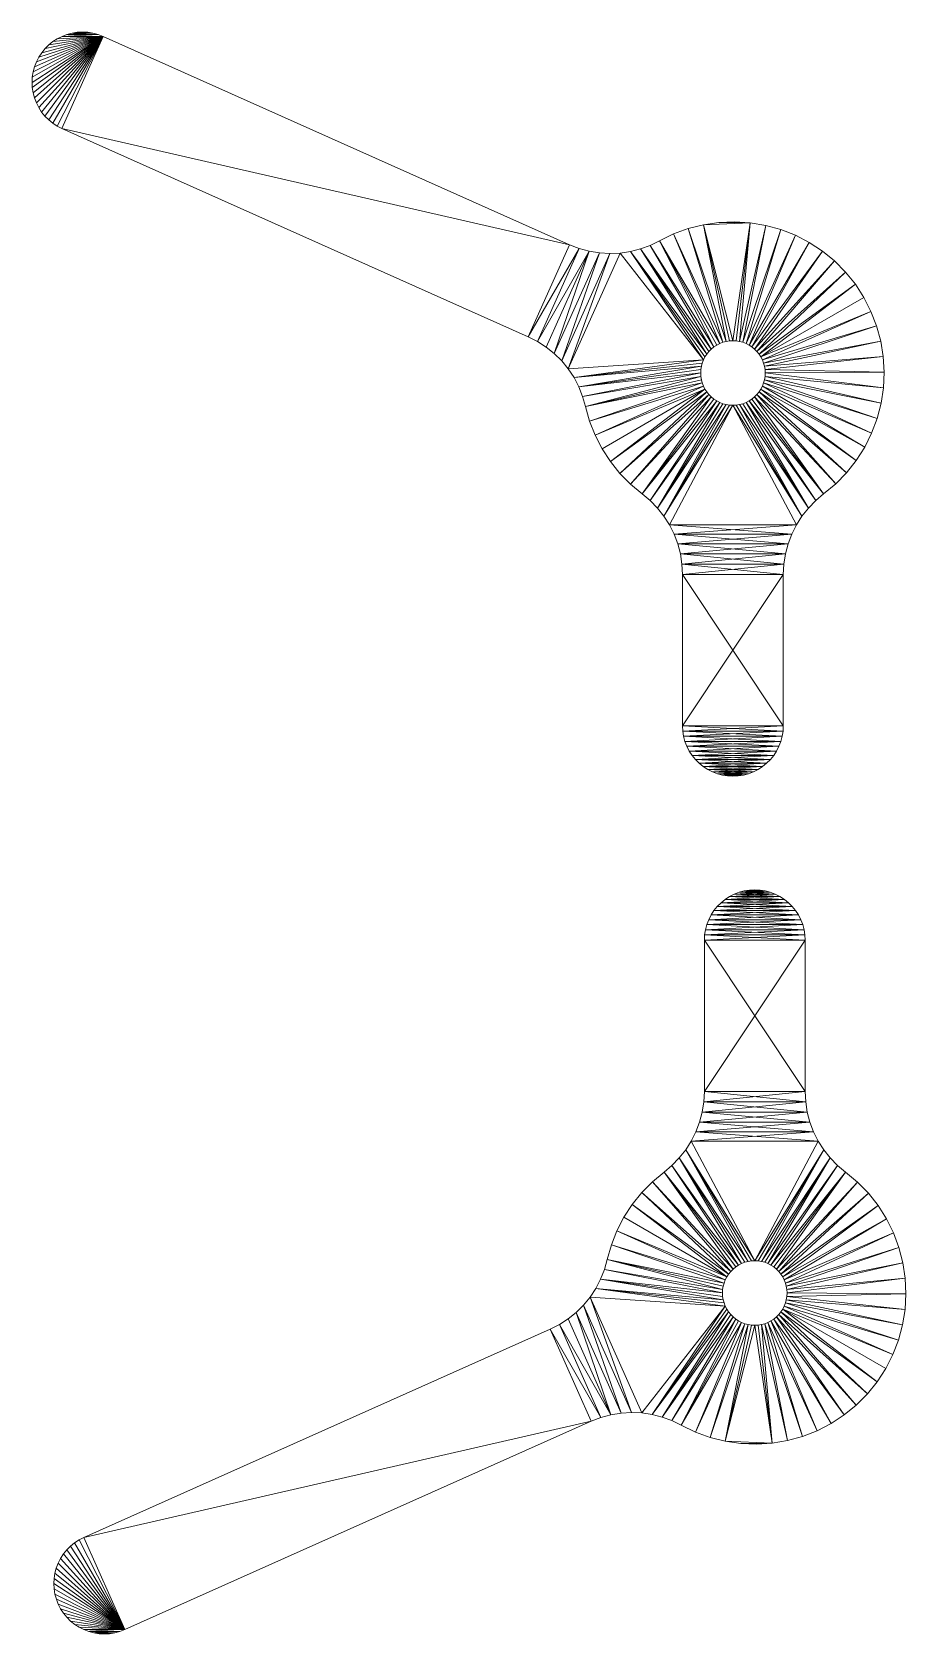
# Model space of a CAD drawing. Header units: inches. Extents: x 139.1 to 182.4, y -16.5 to 63.
import ezdxf

# ---------------------------------------------------------------- set-up
doc = ezdxf.new("R2010")
doc.units = ezdxf.units.IN
doc.header["$MEASUREMENT"] = 0
doc.layers.get('0').update_dxf_attribs({"lineweight": 0})

msp = doc.modelspace()

# ---------------------------------------------------------------- meshes
at = {"color": 7, "linetype": 'Continuous'}
mesh = msp.add_polyface(dxfattribs=at)
corners = [(139.074, 60.482, -6.25), (139.088, 60.743, -6.25), (142.594, 62.761, -6.25), (139.129, 61.001, -6.25), (139.197, 61.254, -6.25), (139.291, 61.498, -6.25), (139.41, 61.731, -6.25), (139.553, 61.951, -6.25), (139.718, 62.154, -6.25), (139.903, 62.338, -6.25), (140.107, 62.503, -6.25), (140.327, 62.645, -6.25), (140.56, 62.764, -6.25), (142.349, 62.855, -6.25), (140.804, 62.857, -6.25), (142.097, 62.923, -6.25), (141.057, 62.925, -6.25), (141.316, 62.965, 6.25), (141.316, 62.965, -6.25), (141.057, 62.925, 6.25), (140.804, 62.857, 6.25), (140.56, 62.764, 6.25), (140.327, 62.645, 6.25), (140.107, 62.503, 6.25), (139.903, 62.338, 6.25), (139.718, 62.154, 6.25), (139.553, 61.951, 6.25), (139.41, 61.731, 6.25), (139.291, 61.498, 6.25), (139.197, 61.254, 6.25), (142.097, 62.923, 6.25), (142.349, 62.855, 6.25), (142.594, 62.761, 6.25), (139.129, 61.001, 6.25), (139.088, 60.743, 6.25), (139.074, 60.482, 6.25)]
mesh.append_faces([[corners[k] for k in face] for face in [(0, 1, 2), (2, 1, 3), (4, 2, 3), (4, 5, 2), (2, 5, 6), (7, 2, 6), (7, 8, 2), (2, 8, 9), (10, 2, 9), (10, 11, 2), (2, 11, 12), (13, 12, 14), (15, 14, 16), (17, 18, 16), (19, 16, 14), (20, 14, 12), (21, 12, 11), (22, 11, 10), (23, 10, 9), (24, 9, 8), (25, 8, 7), (26, 7, 6), (27, 6, 5), (28, 5, 4), (29, 4, 3), (29, 28, 4), (28, 27, 5), (27, 26, 6), (26, 25, 7), (25, 24, 8), (24, 23, 9), (23, 22, 10), (22, 21, 11), (21, 20, 12), (20, 19, 14), (19, 17, 16), (30, 19, 20), (31, 20, 21), (32, 21, 22), (23, 32, 22), (23, 24, 32), (32, 24, 25), (26, 32, 25), (26, 27, 32), (32, 27, 28), (29, 32, 28), (29, 33, 32), (32, 33, 34), (35, 32, 34)]], dxfattribs={"color": 7})
mesh = msp.add_polyface(dxfattribs=at)
corners = [(166.703, 52.108, -6.25), (164.979, 47.026, -6.25), (164.578, 47.349, -6.25), (164.146, 47.629, -6.25), (166.206, 52.243, -6.25), (163.687, 47.863, -6.25), (165.726, 52.428, -6.25), (140.554, 58.196, -6.25), (141.838, 62.965, -6.25), (141.057, 62.925, -6.25), (141.316, 62.965, -6.25), (141.577, 62.979, -6.25), (142.097, 62.923, -6.25), (142.349, 62.855, -6.25), (140.804, 62.857, -6.25), (142.594, 62.761, -6.25), (140.56, 62.764, -6.25), (167.212, 52.024, -6.25), (167.726, 51.994, -6.25), (165.345, 46.664, -6.25), (168.24, 52.016, -6.25), (165.671, 46.266, -6.25), (140.554, 58.196, 6.25), (163.687, 47.863, 6.25), (142.594, 62.761, 6.25), (142.349, 62.855, 6.25), (142.097, 62.923, 6.25), (141.838, 62.965, 6.25), (141.577, 62.979, 6.25), (141.316, 62.965, 6.25), (167.212, 52.024, 6.25), (166.703, 52.108, 6.25), (166.206, 52.243, 6.25), (165.726, 52.428, 6.25), (164.578, 47.349, 6.25), (164.146, 47.629, 6.25), (164.979, 47.026, 6.25), (167.726, 51.994, 6.25), (165.345, 46.664, 6.25), (141.057, 62.925, 6.25), (140.804, 62.857, 6.25), (140.56, 62.764, 6.25)]
mesh.append_faces([[corners[k] for k in face] for face in [(0, 1, 2), (3, 0, 2), (3, 4, 0), (3, 5, 4), (4, 5, 6), (6, 5, 7), (8, 9, 10), (11, 8, 10), (8, 12, 9), (12, 13, 14), (13, 15, 16), (15, 6, 7), (0, 17, 1), (17, 18, 19), (18, 20, 21), (7, 5, 22), (22, 5, 23), (15, 13, 24), (24, 13, 25), (25, 13, 12), (26, 12, 8), (27, 8, 11), (28, 11, 10), (29, 28, 10), (28, 27, 11), (27, 26, 8), (26, 25, 12), (30, 17, 0), (31, 0, 4), (32, 4, 6), (33, 32, 6), (32, 31, 4), (31, 30, 0), (6, 15, 33), (33, 15, 24), (34, 31, 35), (34, 36, 31), (31, 36, 30), (35, 32, 23), (35, 31, 32), (37, 30, 38), (32, 33, 23), (23, 33, 22), (22, 33, 24), (28, 29, 27), (27, 29, 39), (25, 26, 40), (26, 27, 39), (25, 41, 24)]], dxfattribs={"color": 7})
mesh = msp.add_polyface(dxfattribs=at)
corners = [(142.594, 62.761, -6.25), (140.554, 58.196, -6.25), (140.321, 58.315, -6.25), (140.102, 58.458, -6.25), (139.899, 58.623, -6.25), (139.714, 58.808, -6.25), (139.55, 59.012, -6.25), (139.407, 59.231, -6.25), (139.289, 59.465, -6.25), (139.195, 59.709, -6.25), (139.128, 59.962, -6.25), (139.087, 60.22, -6.25), (139.074, 60.482, -6.25), (139.129, 61.001, 6.25), (139.129, 61.001, -6.25), (139.088, 60.743, -6.25), (139.088, 60.743, 6.25), (139.074, 60.482, 6.25), (139.087, 60.22, 6.25), (139.128, 59.962, 6.25), (139.195, 59.709, 6.25), (139.289, 59.465, 6.25), (139.407, 59.231, 6.25), (139.55, 59.012, 6.25), (139.714, 58.808, 6.25), (139.899, 58.623, 6.25), (140.102, 58.458, 6.25), (140.321, 58.315, 6.25), (140.554, 58.196, 6.25), (139.197, 61.254, 6.25), (142.594, 62.761, 6.25)]
mesh.append_faces([[corners[k] for k in face] for face in [(0, 1, 2), (3, 0, 2), (3, 4, 0), (0, 4, 5), (6, 0, 5), (6, 7, 0), (0, 7, 8), (9, 0, 8), (9, 10, 0), (0, 10, 11), (12, 0, 11), (13, 14, 15), (16, 15, 12), (17, 12, 11), (18, 11, 10), (19, 10, 9), (20, 9, 8), (21, 8, 7), (22, 7, 6), (23, 6, 5), (24, 5, 4), (25, 4, 3), (26, 3, 2), (27, 2, 1), (28, 27, 1), (27, 26, 2), (26, 25, 3), (25, 24, 4), (24, 23, 5), (23, 22, 6), (22, 21, 7), (21, 20, 8), (20, 19, 9), (19, 18, 10), (18, 17, 11), (17, 16, 12), (16, 13, 15), (13, 29, 14), (27, 30, 26), (27, 28, 30), (17, 18, 30), (30, 18, 19), (20, 30, 19), (20, 21, 30), (30, 21, 22), (23, 30, 22), (23, 24, 30), (30, 24, 25), (26, 30, 25)]], dxfattribs={"color": 7})
mesh = msp.add_polyface(dxfattribs=at)
corners = [(171.621, 53.232, -6.25), (173.504, 47.632, -6.25), (173.343, 47.589, -6.25), (170.892, 52.965, -6.25), (173.186, 47.529, -6.25), (170.194, 52.623, -6.25), (173.037, 47.453, -6.25), (172.897, 47.362, -6.25), (169.732, 52.396, -6.25), (172.766, 47.256, -6.25), (169.248, 52.218, -6.25), (172.648, 47.138, -6.25), (172.543, 47.008, -6.25), (168.749, 52.091, -6.25), (168.24, 52.016, -6.25), (172.375, 46.718, -6.25), (172.374, 53.423, -6.25), (173.143, 53.535, 6.25), (173.143, 53.535, -6.25), (172.374, 53.423, 6.25), (171.621, 53.232, 6.25), (170.892, 52.965, 6.25), (170.194, 52.623, 6.25), (169.732, 52.396, 6.25), (169.248, 52.218, 6.25), (168.749, 52.091, 6.25), (168.24, 52.016, 6.25), (167.726, 51.994, -6.25), (167.726, 51.994, 6.25), (167.212, 52.024, -6.25), (167.212, 52.024, 6.25), (172.375, 46.718, 6.25), (172.543, 47.008, 6.25), (172.648, 47.138, 6.25), (172.766, 47.256, 6.25), (172.897, 47.362, 6.25), (173.037, 47.453, 6.25), (173.186, 47.529, 6.25), (173.343, 47.589, 6.25), (173.504, 47.632, 6.25), (165.671, 46.266, 6.25)]
mesh.append_faces([[corners[k] for k in face] for face in [(0, 1, 2), (3, 2, 4), (5, 4, 6), (7, 5, 6), (7, 8, 5), (7, 9, 8), (8, 9, 10), (10, 9, 11), (12, 10, 11), (12, 13, 10), (14, 13, 15), (5, 3, 4), (3, 0, 2), (0, 16, 1), (17, 18, 16), (19, 16, 0), (20, 0, 3), (21, 3, 5), (22, 21, 5), (21, 20, 3), (20, 19, 0), (19, 17, 16), (5, 8, 22), (22, 8, 23), (23, 8, 10), (24, 10, 13), (25, 13, 14), (26, 14, 27), (28, 27, 29), (30, 28, 29), (28, 26, 27), (26, 25, 14), (25, 24, 13), (24, 23, 10), (31, 25, 26), (24, 32, 33), (34, 24, 33), (34, 23, 24), (34, 35, 23), (23, 35, 22), (22, 35, 36), (37, 22, 36), (37, 21, 22), (37, 38, 21), (21, 38, 20), (20, 38, 39), (26, 28, 40), (19, 20, 39), (24, 25, 32)]], dxfattribs={"color": 7})
mesh = msp.add_polyface(dxfattribs=at)
corners = [(174.488, 47.529, -6.25), (174.488, 47.529, 6.25), (174.331, 47.589, 6.25), (174.331, 47.589, -6.25), (174.17, 47.632, 6.25), (174.17, 47.632, -6.25), (174.004, 47.658, 6.25), (174.004, 47.658, -6.25), (173.837, 47.667, 6.25), (173.837, 47.667, -6.25), (173.67, 47.658, 6.25), (173.67, 47.658, -6.25), (173.504, 47.632, 6.25), (173.504, 47.632, -6.25), (173.343, 47.589, 6.25), (173.343, 47.589, -6.25), (173.186, 47.529, 6.25), (173.186, 47.529, -6.25), (177.623, 52.542, -6.25), (174.777, 47.362, -6.25), (174.637, 47.453, -6.25), (176.933, 52.898, -6.25), (176.209, 53.182, -6.25), (175.461, 53.389, -6.25), (174.694, 53.518, -6.25), (172.374, 53.423, -6.25), (173.143, 53.535, -6.25), (173.919, 53.567, -6.25), (175.461, 53.389, 6.25), (174.694, 53.518, 6.25), (173.919, 53.567, 6.25), (173.143, 53.535, 6.25), (176.209, 53.182, 6.25), (172.374, 53.423, 6.25), (176.933, 52.898, 6.25), (174.637, 47.453, 6.25), (177.623, 52.542, 6.25), (174.777, 47.362, 6.25)]
mesh.append_faces([[corners[k] for k in face] for face in [(0, 1, 2), (3, 2, 4), (5, 4, 6), (7, 6, 8), (9, 8, 10), (11, 10, 12), (13, 12, 14), (15, 14, 16), (17, 15, 16), (15, 13, 14), (13, 11, 12), (11, 9, 10), (9, 7, 8), (7, 5, 6), (5, 3, 4), (3, 0, 2), (18, 19, 20), (21, 20, 0), (22, 0, 3), (23, 3, 5), (24, 5, 7), (9, 24, 7), (9, 25, 24), (9, 11, 25), (25, 11, 13), (25, 26, 24), (24, 26, 27), (24, 23, 5), (23, 22, 3), (28, 23, 24), (29, 24, 27), (30, 27, 26), (31, 30, 26), (30, 29, 27), (29, 28, 24), (28, 32, 23), (33, 12, 10), (8, 33, 10), (8, 29, 33), (8, 6, 29), (29, 6, 4), (28, 4, 2), (32, 2, 1), (34, 1, 35), (36, 35, 37), (32, 28, 2), (28, 29, 4), (30, 31, 29), (29, 31, 33)]], dxfattribs={"color": 7})
mesh = msp.add_polyface(dxfattribs=at)
corners = [(180.685, 49.125, -6.25), (175.299, 46.718, -6.25), (175.223, 46.867, -6.25), (180.332, 49.817, -6.25), (179.91, 50.468, -6.25), (175.131, 47.008, -6.25), (179.422, 51.073, -6.25), (175.026, 47.138, -6.25), (178.874, 51.624, -6.25), (174.908, 47.256, -6.25), (178.272, 52.115, -6.25), (174.777, 47.362, -6.25), (176.209, 53.182, -6.25), (176.933, 52.898, -6.25), (174.488, 47.529, -6.25), (177.623, 52.542, -6.25), (174.637, 47.453, -6.25), (180.965, 48.4, -6.25), (181.168, 47.65, 6.25), (181.168, 47.65, -6.25), (180.965, 48.4, 6.25), (180.685, 49.125, 6.25), (180.332, 49.817, 6.25), (179.91, 50.468, 6.25), (179.422, 51.073, 6.25), (178.874, 51.624, 6.25), (178.272, 52.115, 6.25), (177.623, 52.542, 6.25), (176.933, 52.898, 6.25), (176.209, 53.182, 6.25), (175.461, 53.389, -6.25), (174.777, 47.362, 6.25), (174.908, 47.256, 6.25), (175.026, 47.138, 6.25), (175.131, 47.008, 6.25), (175.223, 46.867, 6.25), (175.299, 46.718, 6.25), (174.637, 47.453, 6.25), (174.488, 47.529, 6.25)]
mesh.append_faces([[corners[k] for k in face] for face in [(0, 1, 2), (3, 2, 4), (3, 0, 2), (2, 5, 4), (4, 5, 6), (6, 5, 7), (8, 7, 9), (10, 9, 11), (12, 13, 14), (13, 15, 16), (15, 10, 11), (10, 8, 9), (8, 6, 7), (0, 17, 1), (18, 19, 17), (20, 17, 0), (21, 0, 3), (22, 3, 4), (23, 4, 6), (24, 6, 8), (25, 8, 10), (26, 10, 15), (27, 15, 13), (28, 13, 12), (29, 12, 30), (29, 28, 12), (28, 27, 13), (27, 26, 15), (26, 25, 10), (25, 24, 8), (24, 23, 6), (23, 22, 4), (22, 21, 3), (21, 20, 0), (20, 18, 17), (26, 31, 32), (25, 32, 33), (24, 33, 34), (23, 34, 35), (22, 35, 21), (22, 23, 35), (35, 36, 21), (21, 36, 20), (23, 24, 34), (24, 25, 33), (25, 26, 32), (26, 27, 31), (27, 28, 37), (28, 29, 38)]], dxfattribs={"color": 7})
mesh = msp.add_polyface(dxfattribs=at)
corners = [(172.272, 45.734, -6.25), (166.523, 44.405, -6.25), (172.246, 45.9, -6.25), (172.315, 45.573, -6.25), (166.727, 43.68, -6.25), (168.24, 52.016, -6.25), (172.375, 46.718, -6.25), (165.671, 46.266, -6.25), (167.726, 51.994, -6.25), (165.345, 46.664, -6.25), (167.212, 52.024, -6.25), (164.979, 47.026, -6.25), (165.955, 45.836, -6.25), (172.315, 46.562, -6.25), (172.272, 46.4, -6.25), (166.194, 45.38, -6.25), (172.246, 46.234, -6.25), (172.237, 46.067, -6.25), (166.384, 44.901, -6.25), (167.003, 42.978, -6.25), (172.375, 45.416, -6.25), (166.523, 44.405, 6.25), (163.687, 47.863, -6.25), (164.146, 47.629, -6.25), (163.687, 47.863, 6.25), (164.146, 47.629, 6.25), (164.578, 47.349, -6.25), (164.578, 47.349, 6.25), (164.979, 47.026, 6.25), (165.345, 46.664, 6.25), (165.671, 46.266, 6.25), (165.955, 45.836, 6.25), (166.194, 45.38, 6.25), (166.384, 44.901, 6.25), (172.246, 46.234, 6.25), (172.237, 46.067, 6.25), (172.272, 46.4, 6.25), (172.315, 46.562, 6.25), (172.375, 46.718, 6.25), (168.24, 52.016, 6.25), (167.003, 42.978, 6.25), (172.375, 45.416, 6.25), (166.727, 43.68, 6.25), (172.246, 45.9, 6.25), (172.272, 45.734, 6.25), (167.212, 52.024, 6.25), (167.726, 51.994, 6.25), (172.315, 45.573, 6.25)]
mesh.append_faces([[corners[k] for k in face] for face in [(0, 1, 2), (1, 3, 4), (5, 6, 7), (8, 7, 9), (10, 9, 11), (7, 6, 12), (12, 6, 13), (14, 12, 13), (14, 15, 12), (14, 16, 15), (15, 16, 17), (18, 17, 2), (1, 18, 2), (19, 4, 20), (18, 15, 17), (1, 4, 21), (22, 23, 24), (24, 23, 25), (25, 23, 26), (27, 26, 11), (28, 11, 9), (29, 9, 7), (30, 7, 12), (31, 12, 15), (32, 15, 18), (33, 18, 1), (21, 33, 1), (33, 32, 18), (32, 31, 15), (31, 30, 12), (30, 29, 7), (29, 28, 9), (28, 27, 11), (27, 25, 26), (34, 32, 35), (34, 36, 32), (32, 36, 31), (31, 36, 37), (38, 31, 37), (38, 30, 31), (38, 39, 30), (40, 41, 42), (43, 21, 44), (43, 33, 21), (43, 35, 33), (33, 35, 32), (45, 28, 29), (46, 29, 30), (21, 42, 47)]], dxfattribs={"color": 7})
mesh = msp.add_polyface(dxfattribs=at)
corners = [(172.246, 45.9, 6.25), (172.237, 46.067, -6.25), (172.237, 46.067, 6.25), (172.246, 45.9, -6.25), (172.272, 45.734, 6.25), (172.272, 45.734, -6.25), (172.315, 45.573, 6.25), (172.315, 45.573, -6.25), (172.375, 45.416, 6.25), (172.375, 45.416, -6.25), (172.451, 45.267, 6.25), (172.451, 45.267, -6.25), (172.543, 45.127, 6.25), (172.543, 45.127, -6.25), (172.648, 44.996, 6.25), (172.648, 44.996, -6.25), (172.766, 44.878, 6.25), (172.766, 44.878, -6.25), (172.897, 44.773, 6.25), (172.897, 44.773, -6.25), (173.037, 44.681, 6.25), (172.897, 47.362, -6.25), (172.897, 47.362, 6.25), (172.766, 47.256, 6.25), (172.766, 47.256, -6.25), (172.648, 47.138, 6.25), (172.648, 47.138, -6.25), (172.543, 47.008, 6.25), (172.543, 47.008, -6.25), (172.451, 46.867, 6.25), (172.451, 46.867, -6.25), (172.375, 46.718, 6.25), (172.375, 46.718, -6.25), (172.315, 46.562, 6.25), (172.315, 46.562, -6.25), (172.272, 46.4, 6.25), (172.272, 46.4, -6.25), (172.246, 46.234, 6.25), (172.246, 46.234, -6.25), (173.037, 47.453, -6.25), (166.523, 44.405, -6.25), (166.727, 43.68, -6.25), (167.003, 42.978, -6.25), (168.749, 52.091, -6.25), (168.749, 52.091, 6.25), (167.758, 41.675, 6.25), (167.003, 42.978, 6.25), (166.727, 43.68, 6.25), (166.523, 44.405, 6.25)]
mesh.append_faces([[corners[k] for k in face] for face in [(0, 1, 2), (0, 3, 1), (0, 4, 3), (3, 4, 5), (5, 4, 6), (7, 6, 8), (9, 8, 10), (11, 10, 12), (13, 12, 14), (15, 14, 16), (17, 16, 18), (19, 18, 20), (21, 22, 23), (24, 23, 25), (26, 25, 27), (28, 27, 29), (30, 29, 31), (32, 31, 33), (34, 33, 35), (36, 35, 37), (38, 37, 2), (1, 38, 2), (38, 36, 37), (36, 34, 35), (34, 32, 33), (32, 30, 31), (30, 28, 29), (28, 26, 27), (26, 24, 25), (24, 21, 23), (21, 39, 22), (19, 17, 18), (17, 15, 16), (15, 13, 14), (13, 11, 12), (11, 9, 10), (9, 7, 8), (7, 5, 6), (5, 7, 40), (41, 7, 9), (42, 9, 11), (28, 30, 43), (43, 30, 32), (31, 29, 44), (44, 29, 27), (45, 12, 10), (10, 8, 46), (47, 8, 6), (48, 6, 4)]], dxfattribs={"color": 7})
mesh = msp.add_polyface(dxfattribs=at)
corners = [(175.359, 45.573, -6.25), (175.359, 45.573, 6.25), (175.402, 45.734, 6.25), (175.402, 45.734, -6.25), (175.428, 45.9, 6.25), (175.428, 45.9, -6.25), (175.437, 46.067, 6.25), (175.437, 46.067, -6.25), (175.428, 46.234, 6.25), (175.428, 46.234, -6.25), (175.402, 46.4, 6.25), (175.402, 46.4, -6.25), (175.359, 46.562, 6.25), (175.359, 46.562, -6.25), (175.299, 45.416, -6.25), (180.718, 43.083, -6.25), (180.99, 43.811, -6.25), (181.185, 44.563, -6.25), (181.301, 45.331, -6.25), (181.337, 46.107, -6.25), (181.292, 46.883, -6.25), (181.168, 47.65, -6.25), (180.965, 48.4, -6.25), (175.299, 46.718, -6.25), (181.185, 44.563, 6.25), (181.301, 45.331, 6.25), (181.337, 46.107, 6.25), (181.292, 46.883, 6.25), (181.168, 47.65, 6.25), (180.965, 48.4, 6.25), (175.299, 46.718, 6.25), (180.99, 43.811, 6.25), (180.718, 43.083, 6.25), (175.299, 45.416, 6.25)]
mesh.append_faces([[corners[k] for k in face] for face in [(0, 1, 2), (3, 2, 4), (5, 4, 6), (7, 6, 8), (9, 8, 10), (11, 10, 12), (13, 11, 12), (11, 9, 10), (9, 7, 8), (7, 5, 6), (5, 3, 4), (3, 0, 2), (0, 14, 1), (15, 14, 0), (16, 0, 3), (17, 3, 5), (18, 5, 7), (19, 7, 9), (20, 9, 11), (21, 11, 13), (22, 13, 23), (22, 21, 13), (21, 20, 11), (20, 19, 9), (19, 18, 7), (18, 17, 5), (17, 16, 3), (24, 17, 18), (25, 18, 19), (26, 19, 20), (27, 20, 21), (28, 27, 21), (27, 26, 20), (26, 25, 19), (25, 24, 18), (29, 30, 12), (28, 12, 10), (27, 10, 8), (26, 8, 6), (25, 6, 4), (24, 4, 2), (31, 2, 1), (32, 1, 33), (31, 24, 2), (24, 25, 4), (25, 26, 6), (26, 27, 8), (27, 28, 10), (28, 29, 12)]], dxfattribs={"color": 7})
mesh = msp.add_polyface(dxfattribs=at)
corners = [(173.037, 44.681, -6.25), (173.037, 44.681, 6.25), (173.186, 44.605, 6.25), (173.186, 44.605, -6.25), (173.343, 44.545, 6.25), (173.343, 44.545, -6.25), (173.504, 44.502, 6.25), (173.504, 44.502, -6.25), (173.67, 44.476, 6.25), (174.004, 44.476, -6.25), (174.004, 44.476, 6.25), (174.17, 44.502, 6.25), (174.17, 44.502, -6.25), (174.331, 44.545, 6.25), (174.331, 44.545, -6.25), (174.488, 44.605, 6.25), (174.488, 44.605, -6.25), (174.637, 44.681, 6.25), (174.637, 44.681, -6.25), (174.777, 44.773, 6.25), (174.777, 44.773, -6.25), (174.908, 44.878, 6.25), (174.908, 44.878, -6.25), (175.026, 44.996, 6.25), (175.026, 44.996, -6.25), (175.131, 45.127, 6.25), (175.131, 45.127, -6.25), (175.223, 45.267, 6.25), (175.223, 45.267, -6.25), (175.299, 45.416, 6.25), (175.299, 45.416, -6.25), (175.359, 45.573, 6.25), (175.359, 46.562, -6.25), (175.359, 46.562, 6.25), (175.299, 46.718, 6.25), (175.299, 46.718, -6.25), (175.223, 46.867, 6.25), (175.223, 46.867, -6.25), (175.131, 47.008, 6.25), (175.131, 47.008, -6.25), (175.026, 47.138, 6.25), (175.026, 47.138, -6.25), (174.908, 47.256, 6.25), (174.908, 47.256, -6.25), (174.777, 47.362, 6.25), (174.777, 47.362, -6.25), (174.637, 47.453, 6.25), (174.637, 47.453, -6.25), (174.488, 47.529, 6.25), (173.186, 47.529, -6.25), (173.186, 47.529, 6.25), (173.037, 47.453, 6.25), (173.037, 47.453, -6.25), (172.897, 47.362, 6.25), (174.488, 47.529, -6.25), (173.67, 44.476, -6.25), (172.897, 44.773, -6.25)]
mesh.append_faces([[corners[k] for k in face] for face in [(0, 1, 2), (3, 2, 4), (5, 4, 6), (7, 6, 8), (9, 10, 11), (12, 11, 13), (14, 13, 15), (16, 15, 17), (18, 17, 19), (20, 19, 21), (22, 21, 23), (24, 23, 25), (26, 25, 27), (28, 27, 29), (30, 29, 31), (32, 33, 34), (35, 34, 36), (37, 36, 38), (39, 38, 40), (41, 40, 42), (43, 42, 44), (45, 44, 46), (47, 46, 48), (49, 50, 51), (52, 51, 53), (52, 49, 51), (54, 47, 48), (47, 45, 46), (45, 43, 44), (43, 41, 42), (41, 39, 40), (39, 37, 38), (37, 35, 36), (35, 32, 34), (30, 28, 29), (28, 26, 27), (26, 24, 25), (24, 22, 23), (22, 20, 21), (20, 18, 19), (18, 16, 17), (16, 14, 15), (14, 12, 13), (12, 9, 11), (55, 7, 8), (7, 5, 6), (5, 3, 4), (3, 0, 2), (0, 56, 1)]], dxfattribs={"color": 7})
mesh = msp.add_polyface(dxfattribs=at)
corners = [(173.67, 44.476, -6.25), (173.67, 44.476, 6.25), (173.837, 44.467, 6.25), (173.837, 44.467, -6.25), (174.004, 44.476, 6.25), (174.004, 44.476, -6.25), (177.262, 38.965, -6.25), (174.17, 44.502, -6.25), (174.331, 44.545, -6.25), (177.582, 39.369, -6.25), (174.488, 44.605, -6.25), (177.941, 39.737, -6.25), (174.637, 44.681, -6.25), (178.337, 40.067, -6.25), (174.777, 44.773, -6.25), (174.908, 44.878, -6.25), (178.934, 40.565, -6.25), (175.026, 44.996, -6.25), (179.475, 41.122, -6.25), (175.131, 45.127, -6.25), (179.957, 41.731, -6.25), (175.223, 45.267, -6.25), (180.372, 42.388, -6.25), (175.299, 45.416, -6.25), (180.99, 43.811, -6.25), (180.718, 43.083, -6.25), (175.359, 45.573, -6.25), (179.957, 41.731, 6.25), (180.372, 42.388, 6.25), (180.718, 43.083, 6.25), (180.99, 43.811, 6.25), (181.185, 44.563, -6.25), (181.185, 44.563, 6.25), (179.475, 41.122, 6.25), (175.299, 45.416, 6.25), (175.223, 45.267, 6.25), (175.131, 45.127, 6.25), (175.026, 44.996, 6.25), (178.934, 40.565, 6.25), (174.908, 44.878, 6.25), (178.337, 40.067, 6.25), (174.777, 44.773, 6.25), (174.637, 44.681, 6.25), (177.941, 39.737, 6.25), (174.488, 44.605, 6.25), (177.582, 39.369, 6.25), (174.331, 44.545, 6.25), (174.17, 44.502, 6.25), (177.262, 38.965, 6.25), (175.359, 45.573, 6.25)]
mesh.append_faces([[corners[k] for k in face] for face in [(0, 1, 2), (3, 2, 4), (5, 3, 4), (3, 0, 2), (6, 3, 5), (7, 6, 5), (7, 8, 9), (9, 8, 10), (11, 10, 12), (13, 12, 14), (15, 13, 14), (15, 16, 13), (15, 17, 16), (16, 17, 18), (18, 17, 19), (20, 19, 21), (22, 21, 23), (24, 25, 26), (25, 22, 23), (22, 20, 21), (20, 18, 19), (13, 11, 12), (27, 20, 22), (28, 22, 25), (29, 25, 24), (30, 24, 31), (32, 30, 31), (30, 29, 24), (29, 28, 25), (28, 27, 22), (27, 33, 20), (28, 34, 35), (27, 35, 36), (33, 36, 37), (38, 37, 39), (40, 39, 41), (42, 40, 41), (42, 43, 40), (42, 44, 43), (45, 44, 46), (47, 45, 46), (47, 4, 48), (48, 4, 2), (40, 38, 39), (38, 33, 37), (33, 27, 36), (27, 28, 35), (28, 29, 34), (29, 30, 49)]], dxfattribs={"color": 7})
mesh = msp.add_polyface(dxfattribs=at)
corners = [(167.347, 42.308, -6.25), (172.451, 45.267, -6.25), (167.758, 41.675, -6.25), (167.003, 42.978, -6.25), (172.543, 45.127, -6.25), (168.229, 41.087, -6.25), (172.648, 44.996, -6.25), (168.757, 40.549, -6.25), (172.766, 44.878, -6.25), (169.337, 40.067, -6.25), (172.897, 44.773, -6.25), (173.037, 44.681, -6.25), (169.732, 39.737, -6.25), (173.186, 44.605, -6.25), (170.092, 39.369, -6.25), (173.343, 44.545, -6.25), (173.504, 44.502, -6.25), (170.412, 38.965, -6.25), (173.67, 44.476, -6.25), (173.837, 44.467, -6.25), (170.688, 38.53, -6.25), (166.523, 44.405, 6.25), (166.727, 43.68, -6.25), (166.727, 43.68, 6.25), (167.003, 42.978, 6.25), (167.347, 42.308, 6.25), (167.758, 41.675, 6.25), (168.229, 41.087, 6.25), (168.757, 40.549, 6.25), (170.688, 38.53, 6.25), (173.837, 44.467, 6.25), (170.412, 38.965, 6.25), (173.67, 44.476, 6.25), (173.504, 44.502, 6.25), (170.092, 39.369, 6.25), (173.343, 44.545, 6.25), (173.186, 44.605, 6.25), (169.732, 39.737, 6.25), (173.037, 44.681, 6.25), (169.337, 40.067, 6.25), (172.897, 44.773, 6.25), (172.766, 44.878, 6.25), (172.648, 44.996, 6.25), (172.543, 45.127, 6.25), (172.451, 45.267, 6.25)]
mesh.append_faces([[corners[k] for k in face] for face in [(0, 1, 2), (0, 3, 1), (1, 4, 2), (2, 4, 5), (5, 4, 6), (7, 6, 8), (9, 8, 10), (11, 9, 10), (11, 12, 9), (11, 13, 12), (12, 13, 14), (14, 13, 15), (16, 14, 15), (16, 17, 14), (16, 18, 17), (17, 18, 19), (20, 17, 19), (9, 7, 8), (7, 5, 6), (21, 22, 23), (23, 22, 3), (24, 3, 0), (25, 0, 2), (26, 2, 5), (27, 5, 7), (28, 7, 9), (28, 27, 7), (27, 26, 5), (26, 25, 2), (25, 24, 0), (24, 23, 3), (29, 30, 31), (31, 30, 32), (33, 31, 32), (33, 34, 31), (33, 35, 34), (34, 35, 36), (37, 36, 38), (39, 38, 40), (41, 39, 40), (41, 28, 39), (41, 42, 28), (28, 42, 27), (27, 42, 43), (25, 44, 24), (25, 26, 44), (26, 27, 43), (39, 37, 38), (37, 34, 36)]], dxfattribs={"color": 7})
mesh = msp.add_polyface(dxfattribs=at)
corners = [(170.688, 38.53, -6.25), (173.837, 44.467, -6.25), (176.986, 38.53, -6.25), (170.918, 38.07, -6.25), (176.756, 38.07, -6.25), (171.1, 37.588, -6.25), (176.574, 37.588, -6.25), (171.231, 37.09, -6.25), (176.443, 37.09, -6.25), (171.31, 36.581, -6.25), (176.363, 36.581, -6.25), (171.337, 36.067, -6.25), (176.337, 36.067, -6.25), (177.262, 38.965, -6.25), (174.17, 44.502, -6.25), (177.582, 39.369, -6.25), (177.941, 39.737, -6.25), (174.488, 44.605, -6.25), (171.337, 28.567, -6.25), (176.337, 28.567, 6.25), (176.337, 36.067, 6.25), (176.363, 36.581, 6.25), (176.443, 37.09, 6.25), (176.574, 37.588, 6.25), (176.756, 38.07, 6.25), (176.986, 38.53, 6.25), (177.262, 38.965, 6.25), (177.582, 39.369, 6.25), (177.941, 39.737, 6.25), (178.337, 40.067, -6.25), (178.337, 40.067, 6.25), (178.934, 40.565, -6.25), (178.934, 40.565, 6.25), (179.475, 41.122, -6.25), (179.475, 41.122, 6.25), (179.957, 41.731, -6.25), (174.488, 44.605, 6.25), (174.17, 44.502, 6.25), (173.837, 44.467, 6.25), (170.688, 38.53, 6.25), (171.231, 37.09, 6.25), (171.31, 36.581, 6.25), (171.337, 36.067, 6.25), (171.1, 37.588, 6.25), (170.918, 38.07, 6.25)]
mesh.append_faces([[corners[k] for k in face] for face in [(0, 1, 2), (3, 2, 4), (5, 4, 6), (7, 6, 8), (9, 8, 10), (11, 10, 12), (2, 1, 13), (14, 15, 13), (16, 15, 17), (18, 11, 12), (11, 9, 10), (9, 7, 8), (7, 5, 6), (19, 12, 20), (12, 10, 20), (20, 10, 21), (21, 10, 8), (22, 8, 6), (23, 6, 4), (24, 4, 2), (25, 2, 13), (26, 13, 15), (27, 15, 16), (28, 16, 29), (30, 28, 29), (28, 27, 16), (27, 26, 15), (26, 25, 13), (25, 24, 2), (24, 23, 4), (23, 22, 6), (22, 21, 8), (29, 31, 30), (30, 31, 32), (32, 31, 33), (34, 33, 35), (34, 32, 33), (28, 36, 27), (37, 26, 27), (25, 38, 39), (21, 40, 41), (20, 41, 42), (19, 20, 42), (20, 21, 41), (21, 22, 40), (22, 23, 43), (23, 24, 44), (24, 25, 39), (25, 26, 38)]], dxfattribs={"color": 7})
mesh = msp.add_polyface(dxfattribs=at)
corners = [(171.1, 37.588, -6.25), (170.918, 38.07, -6.25), (176.756, 38.07, -6.25), (170.688, 38.53, -6.25), (176.986, 38.53, -6.25), (171.337, 36.067, -6.25), (171.337, 28.567, -6.25), (171.337, 36.067, 6.25), (171.337, 28.567, 6.25), (169.337, 40.067, -6.25), (169.732, 39.737, -6.25), (169.337, 40.067, 6.25), (169.732, 39.737, 6.25), (170.092, 39.369, -6.25), (170.092, 39.369, 6.25), (170.412, 38.965, -6.25), (170.412, 38.965, 6.25), (170.688, 38.53, 6.25), (170.918, 38.07, 6.25), (171.1, 37.588, 6.25), (171.231, 37.09, -6.25), (171.231, 37.09, 6.25), (171.31, 36.581, -6.25), (171.31, 36.581, 6.25), (168.757, 40.549, 6.25), (171.351, 28.306, -6.25), (171.351, 28.306, 6.25), (171.392, 28.047, -6.25), (171.392, 28.047, 6.25), (171.459, 27.795, -6.25), (171.459, 27.795, 6.25), (171.553, 27.55, -6.25), (171.553, 27.55, 6.25), (171.672, 27.317, -6.25), (171.672, 27.317, 6.25), (171.814, 27.098, -6.25), (171.814, 27.098, 6.25), (171.979, 26.894, -6.25), (171.979, 26.894, 6.25), (172.164, 26.709, -6.25), (172.164, 26.709, 6.25), (172.368, 26.545, -6.25), (172.368, 26.545, 6.25), (172.587, 26.402, -6.25), (172.587, 26.402, 6.25), (172.82, 26.283, -6.25), (172.82, 26.283, 6.25), (173.064, 26.189, -6.25), (176.756, 38.07, 6.25), (176.574, 37.588, 6.25), (176.443, 37.09, 6.25)]
mesh.append_faces([[corners[k] for k in face] for face in [(0, 1, 2), (1, 3, 4), (5, 6, 7), (7, 6, 8), (9, 10, 11), (11, 10, 12), (12, 10, 13), (14, 13, 15), (16, 15, 3), (17, 3, 1), (18, 1, 0), (19, 0, 20), (21, 20, 22), (23, 22, 5), (7, 23, 5), (23, 21, 22), (21, 19, 20), (19, 18, 0), (18, 17, 1), (17, 16, 3), (16, 14, 15), (14, 12, 13), (11, 24, 9), (6, 25, 8), (8, 25, 26), (26, 25, 27), (28, 27, 29), (30, 29, 31), (32, 31, 33), (34, 33, 35), (36, 35, 37), (38, 37, 39), (40, 39, 41), (42, 41, 43), (44, 43, 45), (46, 45, 47), (46, 44, 45), (44, 42, 43), (42, 40, 41), (40, 38, 39), (38, 36, 37), (36, 34, 35), (34, 32, 33), (32, 30, 31), (30, 28, 29), (28, 26, 27), (48, 17, 18), (49, 18, 19), (50, 19, 21)]], dxfattribs={"color": 7})
mesh = msp.add_polyface(dxfattribs=at)
corners = [(171.337, 28.567, -6.25), (176.337, 36.067, -6.25), (176.337, 28.567, -6.25), (171.351, 28.306, -6.25), (176.323, 28.306, -6.25), (171.392, 28.047, -6.25), (176.282, 28.047, -6.25), (171.459, 27.795, -6.25), (176.215, 27.795, -6.25), (171.553, 27.55, -6.25), (176.121, 27.55, -6.25), (171.672, 27.317, -6.25), (176.002, 27.317, -6.25), (171.814, 27.098, -6.25), (175.86, 27.098, -6.25), (171.979, 26.894, -6.25), (175.695, 26.894, -6.25), (172.164, 26.709, -6.25), (175.695, 26.894, 6.25), (175.86, 27.098, 6.25), (176.002, 27.317, 6.25), (176.121, 27.55, 6.25), (176.215, 27.795, 6.25), (176.282, 28.047, 6.25), (176.323, 28.306, 6.25), (176.337, 28.567, 6.25), (175.51, 26.709, 6.25), (171.337, 36.067, 6.25), (171.337, 28.567, 6.25), (171.351, 28.306, 6.25), (171.392, 28.047, 6.25), (171.459, 27.795, 6.25), (171.553, 27.55, 6.25), (171.672, 27.317, 6.25), (171.814, 27.098, 6.25), (171.979, 26.894, 6.25), (172.164, 26.709, 6.25)]
mesh.append_faces([[corners[k] for k in face] for face in [(0, 1, 2), (3, 2, 4), (5, 4, 6), (7, 6, 8), (9, 8, 10), (11, 10, 12), (13, 12, 14), (15, 14, 16), (17, 15, 16), (15, 13, 14), (13, 11, 12), (11, 9, 10), (9, 7, 8), (7, 5, 6), (5, 3, 4), (3, 0, 2), (18, 16, 14), (19, 14, 12), (20, 12, 10), (21, 10, 8), (22, 8, 6), (23, 6, 4), (24, 4, 2), (25, 24, 2), (24, 23, 4), (23, 22, 6), (22, 21, 8), (21, 20, 10), (20, 19, 12), (19, 18, 14), (18, 26, 16), (2, 1, 25), (25, 27, 28), (24, 28, 29), (23, 29, 30), (22, 30, 31), (21, 31, 32), (20, 32, 33), (19, 33, 34), (18, 34, 35), (26, 35, 36), (26, 18, 35), (18, 19, 34), (19, 20, 33), (20, 21, 32), (21, 22, 31), (22, 23, 30), (23, 24, 29), (24, 25, 28)]], dxfattribs={"color": 7})
mesh = msp.add_polyface(dxfattribs=at)
corners = [(172.164, 26.709, -6.25), (175.695, 26.894, -6.25), (175.51, 26.709, -6.25), (172.368, 26.545, -6.25), (175.306, 26.545, -6.25), (172.587, 26.402, -6.25), (175.087, 26.402, -6.25), (172.82, 26.283, -6.25), (174.854, 26.283, -6.25), (173.064, 26.189, -6.25), (174.61, 26.189, -6.25), (173.317, 26.122, -6.25), (174.357, 26.122, -6.25), (173.576, 26.081, -6.25), (174.098, 26.081, -6.25), (173.837, 26.067, -6.25), (173.064, 26.189, 6.25), (173.317, 26.122, 6.25), (173.576, 26.081, 6.25), (173.837, 26.067, 6.25), (174.098, 26.081, 6.25), (174.357, 26.122, 6.25), (174.61, 26.189, 6.25), (174.854, 26.283, 6.25), (175.087, 26.402, 6.25), (175.306, 26.545, 6.25), (175.51, 26.709, 6.25), (172.82, 26.283, 6.25), (172.164, 26.709, 6.25), (172.368, 26.545, 6.25), (172.587, 26.402, 6.25)]
mesh.append_faces([[corners[k] for k in face] for face in [(0, 1, 2), (3, 2, 4), (5, 4, 6), (7, 6, 8), (9, 8, 10), (11, 10, 12), (13, 12, 14), (15, 13, 14), (13, 11, 12), (11, 9, 10), (9, 7, 8), (7, 5, 6), (5, 3, 4), (3, 0, 2), (16, 9, 11), (17, 11, 13), (18, 13, 15), (19, 15, 14), (20, 14, 12), (21, 12, 10), (22, 10, 8), (23, 8, 6), (24, 6, 4), (25, 4, 2), (26, 2, 1), (26, 25, 2), (25, 24, 4), (24, 23, 6), (23, 22, 8), (22, 21, 10), (21, 20, 12), (20, 19, 14), (19, 18, 15), (18, 17, 13), (17, 16, 11), (16, 27, 9), (25, 28, 29), (24, 29, 30), (23, 30, 27), (22, 27, 16), (21, 16, 17), (20, 17, 18), (19, 20, 18), (20, 21, 17), (21, 22, 16), (22, 23, 27), (23, 24, 30), (24, 25, 29), (25, 26, 28)]], dxfattribs={"color": 7})
mesh = msp.add_polyface(dxfattribs=at)
corners = [(177.838, 8.432, -6.25), (171.77, 7.971, -6.25), (172.001, 8.432, -6.25), (177.656, 8.914, -6.25), (172.182, 8.914, -6.25), (177.525, 9.411, -6.25), (172.314, 9.411, -6.25), (172.419, 17.935, -6.25), (172.419, 10.435, -6.25), (172.419, 17.935, 6.25), (172.419, 10.435, 6.25), (172.393, 9.92, -6.25), (172.393, 9.92, 6.25), (172.314, 9.411, 6.25), (172.182, 8.914, 6.25), (172.001, 8.432, 6.25), (171.77, 7.971, 6.25), (171.494, 7.537, -6.25), (171.494, 7.537, 6.25), (171.174, 7.133, -6.25), (171.174, 7.133, 6.25), (170.815, 6.764, -6.25), (170.815, 6.764, 6.25), (170.419, 6.435, -6.25), (170.419, 6.435, 6.25), (169.84, 5.952, -6.25), (173.903, 20.218, 6.25), (173.903, 20.218, -6.25), (173.669, 20.1, -6.25), (173.669, 20.1, 6.25), (173.45, 19.957, -6.25), (173.45, 19.957, 6.25), (173.247, 19.792, -6.25), (173.247, 19.792, 6.25), (173.062, 19.607, -6.25), (173.062, 19.607, 6.25), (172.897, 19.404, -6.25), (172.897, 19.404, 6.25), (172.754, 19.185, -6.25), (172.754, 19.185, 6.25), (172.636, 18.951, -6.25), (172.636, 18.951, 6.25), (172.542, 18.707, -6.25), (172.542, 18.707, 6.25), (172.474, 18.454, -6.25), (172.474, 18.454, 6.25), (172.433, 18.196, -6.25), (172.433, 18.196, 6.25), (174.147, 20.312, 6.25), (177.838, 8.432, 6.25), (178.068, 7.971, 6.25)]
mesh.append_faces([[corners[k] for k in face] for face in [(0, 1, 2), (3, 2, 4), (5, 4, 6), (7, 8, 9), (9, 8, 10), (8, 11, 10), (10, 11, 12), (12, 11, 6), (13, 6, 4), (14, 4, 2), (15, 2, 1), (16, 1, 17), (18, 17, 19), (20, 19, 21), (22, 21, 23), (24, 22, 23), (22, 20, 21), (20, 18, 19), (18, 16, 17), (16, 15, 1), (15, 14, 2), (14, 13, 4), (13, 12, 6), (23, 25, 24), (26, 27, 28), (29, 28, 30), (31, 30, 32), (33, 32, 34), (35, 34, 36), (37, 36, 38), (39, 38, 40), (41, 40, 42), (43, 42, 44), (45, 44, 46), (47, 46, 7), (9, 47, 7), (47, 45, 46), (45, 43, 44), (43, 41, 42), (41, 39, 40), (39, 37, 38), (37, 35, 36), (35, 33, 34), (33, 31, 32), (31, 29, 30), (29, 26, 28), (26, 48, 27), (14, 15, 49), (15, 16, 50)]], dxfattribs={"color": 7})
mesh = msp.add_polyface(dxfattribs=at)
corners = [(176.389, 19.957, -6.25), (173.247, 19.792, -6.25), (173.45, 19.957, -6.25), (176.169, 20.1, -6.25), (173.669, 20.1, -6.25), (175.936, 20.218, -6.25), (173.903, 20.218, -6.25), (175.692, 20.312, -6.25), (174.147, 20.312, -6.25), (175.439, 20.38, -6.25), (174.4, 20.38, -6.25), (175.181, 20.421, -6.25), (174.658, 20.421, -6.25), (174.919, 20.435, -6.25), (176.592, 19.792, -6.25), (176.592, 19.792, 6.25), (176.389, 19.957, 6.25), (176.169, 20.1, 6.25), (175.936, 20.218, 6.25), (175.692, 20.312, 6.25), (175.439, 20.38, 6.25), (175.181, 20.421, 6.25), (174.919, 20.435, 6.25), (174.658, 20.421, 6.25), (174.4, 20.38, 6.25), (174.147, 20.312, 6.25), (176.777, 19.607, 6.25), (173.247, 19.792, 6.25), (173.45, 19.957, 6.25), (173.669, 20.1, 6.25), (173.903, 20.218, 6.25)]
mesh.append_faces([[corners[k] for k in face] for face in [(0, 1, 2), (3, 2, 4), (5, 4, 6), (7, 6, 8), (9, 8, 10), (11, 10, 12), (13, 11, 12), (11, 9, 10), (9, 7, 8), (7, 5, 6), (5, 3, 4), (3, 0, 2), (0, 14, 1), (15, 14, 0), (16, 0, 3), (17, 3, 5), (18, 5, 7), (19, 7, 9), (20, 9, 11), (21, 11, 13), (22, 13, 12), (23, 12, 10), (24, 10, 8), (25, 8, 6), (25, 24, 8), (24, 23, 10), (23, 22, 12), (22, 21, 13), (21, 20, 11), (20, 19, 9), (19, 18, 7), (18, 17, 5), (17, 16, 3), (16, 15, 0), (15, 26, 14), (27, 26, 15), (28, 15, 16), (29, 16, 17), (30, 17, 18), (25, 18, 19), (24, 19, 20), (23, 20, 21), (22, 23, 21), (23, 24, 20), (24, 25, 19), (25, 30, 18), (30, 29, 17), (29, 28, 16), (28, 27, 15)]], dxfattribs={"color": 7})
mesh = msp.add_polyface(dxfattribs=at)
corners = [(177.419, 17.935, -6.25), (172.419, 10.435, -6.25), (172.419, 17.935, -6.25), (177.406, 18.196, -6.25), (172.433, 18.196, -6.25), (177.365, 18.454, -6.25), (172.474, 18.454, -6.25), (177.297, 18.707, -6.25), (172.542, 18.707, -6.25), (177.203, 18.951, -6.25), (172.636, 18.951, -6.25), (177.084, 19.185, -6.25), (172.754, 19.185, -6.25), (176.942, 19.404, -6.25), (172.897, 19.404, -6.25), (176.777, 19.607, -6.25), (173.062, 19.607, -6.25), (176.592, 19.792, -6.25), (173.247, 19.792, -6.25), (177.419, 17.935, 6.25), (177.406, 18.196, 6.25), (177.365, 18.454, 6.25), (177.297, 18.707, 6.25), (177.203, 18.951, 6.25), (177.084, 19.185, 6.25), (176.942, 19.404, 6.25), (176.777, 19.607, 6.25), (177.419, 10.435, 6.25), (172.419, 17.935, 6.25), (172.433, 18.196, 6.25), (172.474, 18.454, 6.25), (172.542, 18.707, 6.25), (172.636, 18.951, 6.25), (172.754, 19.185, 6.25), (172.897, 19.404, 6.25), (173.062, 19.607, 6.25), (173.247, 19.792, 6.25)]
mesh.append_faces([[corners[k] for k in face] for face in [(0, 1, 2), (3, 2, 4), (5, 4, 6), (7, 6, 8), (9, 8, 10), (11, 10, 12), (13, 12, 14), (15, 14, 16), (17, 16, 18), (17, 15, 16), (15, 13, 14), (13, 11, 12), (11, 9, 10), (9, 7, 8), (7, 5, 6), (5, 3, 4), (3, 0, 2), (0, 3, 19), (19, 3, 20), (20, 3, 5), (21, 5, 7), (22, 7, 9), (23, 9, 11), (24, 11, 13), (25, 13, 15), (26, 15, 17), (26, 25, 15), (25, 24, 13), (24, 23, 11), (23, 22, 9), (22, 21, 7), (21, 20, 5), (27, 0, 19), (28, 27, 19), (29, 19, 20), (30, 20, 21), (31, 21, 22), (32, 22, 23), (33, 23, 24), (34, 24, 25), (35, 25, 26), (36, 35, 26), (35, 34, 25), (34, 33, 24), (33, 32, 23), (32, 31, 22), (31, 30, 21), (30, 29, 20), (29, 28, 19)]], dxfattribs={"color": 7})
mesh = msp.add_polyface(dxfattribs=at)
corners = [(179.024, 6.764, -6.25), (175.57, 1.896, -6.25), (178.664, 7.133, -6.25), (175.252, 2, -6.25), (178.345, 7.537, -6.25), (178.068, 7.971, -6.25), (174.919, 2.035, -6.25), (171.77, 7.971, -6.25), (177.446, 9.92, -6.25), (172.314, 9.411, -6.25), (172.393, 9.92, -6.25), (177.419, 10.435, -6.25), (172.419, 10.435, -6.25), (177.419, 17.935, -6.25), (177.525, 9.411, -6.25), (177.656, 8.914, -6.25), (172.182, 8.914, -6.25), (177.838, 8.432, -6.25), (172.001, 8.432, -6.25), (177.419, 10.435, 6.25), (179.419, 6.435, -6.25), (179.419, 6.435, 6.25), (179.024, 6.764, 6.25), (178.664, 7.133, 6.25), (178.345, 7.537, 6.25), (178.068, 7.971, 6.25), (177.838, 8.432, 6.25), (177.656, 8.914, 6.25), (177.525, 9.411, 6.25), (177.446, 9.92, 6.25), (180.558, 5.38, 6.25), (180.558, 5.38, -6.25), (180.016, 5.937, -6.25), (180.016, 5.937, 6.25), (181.039, 4.77, 6.25), (171.77, 7.971, 6.25), (174.919, 2.035, 6.25), (172.001, 8.432, 6.25), (172.182, 8.914, 6.25), (172.314, 9.411, 6.25), (172.393, 9.92, 6.25), (172.419, 10.435, 6.25), (175.252, 2, 6.25), (175.57, 1.896, 6.25), (172.419, 17.935, 6.25)]
mesh.append_faces([[corners[k] for k in face] for face in [(0, 1, 2), (3, 4, 2), (5, 6, 7), (8, 9, 10), (11, 10, 12), (13, 11, 12), (11, 8, 10), (8, 14, 9), (14, 15, 16), (15, 17, 18), (17, 5, 7), (5, 4, 6), (11, 13, 19), (20, 0, 21), (21, 0, 22), (22, 0, 2), (23, 2, 4), (24, 4, 5), (25, 5, 17), (26, 17, 15), (27, 15, 14), (28, 14, 8), (29, 8, 11), (19, 29, 11), (29, 28, 8), (28, 27, 14), (27, 26, 15), (26, 25, 17), (25, 24, 5), (24, 23, 4), (23, 22, 2), (30, 31, 32), (33, 32, 20), (21, 33, 20), (33, 30, 32), (30, 34, 31), (35, 36, 25), (37, 25, 26), (38, 26, 27), (39, 27, 28), (40, 28, 29), (41, 29, 19), (25, 36, 24), (42, 23, 24), (22, 23, 43), (44, 41, 19), (41, 40, 29), (40, 39, 28), (39, 38, 27)]], dxfattribs={"color": 7})
mesh = msp.add_polyface(dxfattribs=at)
corners = [(171.77, 7.971, -6.25), (174.919, 2.035, -6.25), (171.494, 7.537, -6.25), (174.752, 2.026, -6.25), (174.587, 2, -6.25), (171.174, 7.133, -6.25), (174.425, 1.956, -6.25), (174.269, 1.896, -6.25), (170.815, 6.764, -6.25), (174.119, 1.82, -6.25), (170.419, 6.435, -6.25), (173.979, 1.729, -6.25), (173.849, 1.624, -6.25), (169.84, 5.952, -6.25), (173.73, 1.505, -6.25), (169.312, 5.415, -6.25), (173.625, 1.375, -6.25), (168.43, 4.194, -6.25), (173.534, 1.235, -6.25), (168.085, 3.524, -6.25), (168.84, 4.827, -6.25), (170.419, 6.435, 6.25), (169.84, 5.952, 6.25), (169.312, 5.415, 6.25), (168.84, 4.827, 6.25), (168.43, 4.194, 6.25), (168.085, 3.524, 6.25), (167.81, 2.822, -6.25), (167.81, 2.822, 6.25), (167.606, 2.096, -6.25), (173.534, 1.235, 6.25), (173.625, 1.375, 6.25), (173.73, 1.505, 6.25), (173.849, 1.624, 6.25), (173.979, 1.729, 6.25), (174.119, 1.82, 6.25), (170.815, 6.764, 6.25), (174.269, 1.896, 6.25), (171.174, 7.133, 6.25), (174.425, 1.956, 6.25), (174.587, 2, 6.25), (171.494, 7.537, 6.25), (174.752, 2.026, 6.25), (174.919, 2.035, 6.25), (171.77, 7.971, 6.25)]
mesh.append_faces([[corners[k] for k in face] for face in [(0, 1, 2), (2, 1, 3), (4, 2, 3), (4, 5, 2), (4, 6, 5), (5, 6, 7), (8, 7, 9), (10, 9, 11), (12, 10, 11), (12, 13, 10), (12, 14, 13), (13, 14, 15), (15, 14, 16), (17, 18, 19), (17, 20, 18), (20, 15, 16), (10, 8, 9), (8, 5, 7), (21, 13, 22), (22, 13, 15), (23, 15, 20), (24, 20, 17), (25, 17, 19), (26, 19, 27), (28, 27, 29), (28, 26, 27), (26, 25, 19), (25, 24, 17), (24, 23, 20), (23, 22, 15), (25, 30, 24), (25, 26, 30), (30, 31, 24), (24, 31, 23), (23, 31, 32), (22, 32, 33), (21, 33, 34), (35, 21, 34), (35, 36, 21), (35, 37, 36), (36, 37, 38), (38, 37, 39), (40, 38, 39), (40, 41, 38), (40, 42, 41), (41, 42, 43), (44, 41, 43), (21, 22, 33), (22, 23, 32)]], dxfattribs={"color": 7})
mesh = msp.add_polyface(dxfattribs=at)
corners = [(175.087, 2.026, -6.25), (175.087, 2.026, 6.25), (174.919, 2.035, 6.25), (174.919, 2.035, -6.25), (174.752, 2.026, 6.25), (174.752, 2.026, -6.25), (181.455, 4.114, -6.25), (176.381, 1.085, -6.25), (176.305, 1.235, -6.25), (181.039, 4.77, -6.25), (176.214, 1.375, -6.25), (180.558, 5.38, -6.25), (176.108, 1.505, -6.25), (180.016, 5.937, -6.25), (175.99, 1.624, -6.25), (179.419, 6.435, -6.25), (175.86, 1.729, -6.25), (175.719, 1.82, -6.25), (179.024, 6.764, -6.25), (175.57, 1.896, -6.25), (178.664, 7.133, -6.25), (175.414, 1.956, -6.25), (175.252, 2, -6.25), (178.345, 7.537, -6.25), (181.8, 3.418, -6.25), (182.072, 2.69, -6.25), (176.441, 0.929, -6.25), (182.267, 1.938, 6.25), (182.267, 1.938, -6.25), (182.072, 2.69, 6.25), (181.8, 3.418, 6.25), (181.455, 4.114, 6.25), (181.039, 4.77, 6.25), (178.345, 7.537, 6.25), (175.252, 2, 6.25), (175.414, 1.956, 6.25), (178.664, 7.133, 6.25), (175.57, 1.896, 6.25), (179.024, 6.764, 6.25), (175.719, 1.82, 6.25), (179.419, 6.435, 6.25), (175.86, 1.729, 6.25), (175.99, 1.624, 6.25), (180.016, 5.937, 6.25), (176.108, 1.505, 6.25), (180.558, 5.38, 6.25), (176.214, 1.375, 6.25), (176.305, 1.235, 6.25), (176.381, 1.085, 6.25), (176.441, 0.929, 6.25)]
mesh.append_faces([[corners[k] for k in face] for face in [(0, 1, 2), (3, 2, 4), (5, 3, 4), (3, 0, 2), (6, 7, 8), (9, 8, 10), (11, 10, 12), (13, 12, 14), (15, 14, 16), (17, 15, 16), (17, 18, 15), (17, 19, 18), (20, 19, 21), (22, 20, 21), (22, 0, 23), (23, 0, 3), (15, 13, 14), (13, 11, 12), (11, 9, 10), (9, 6, 8), (6, 24, 7), (24, 25, 26), (27, 28, 25), (29, 25, 24), (30, 24, 6), (31, 6, 9), (32, 9, 11), (32, 31, 9), (31, 30, 6), (30, 29, 24), (29, 27, 25), (33, 2, 1), (34, 33, 1), (34, 35, 36), (36, 35, 37), (38, 37, 39), (40, 39, 41), (42, 40, 41), (42, 43, 40), (42, 44, 43), (43, 44, 45), (45, 44, 46), (32, 46, 47), (31, 47, 48), (29, 30, 49), (30, 31, 48), (31, 32, 47), (32, 45, 46), (40, 38, 39)]], dxfattribs={"color": 7})
mesh = msp.add_polyface(dxfattribs=at)
corners = [(173.328, 0.267, 6.25), (173.319, 0.435, -6.25), (173.319, 0.435, 6.25), (173.328, 0.267, -6.25), (173.354, 0.102, 6.25), (173.354, 0.102, -6.25), (173.398, -0.06, 6.25), (173.398, -0.06, -6.25), (173.458, -0.216, 6.25), (173.458, -0.216, -6.25), (173.534, -0.365, 6.25), (173.534, -0.365, -6.25), (173.625, -0.506, 6.25), (173.625, -0.506, -6.25), (173.73, -0.636, 6.25), (173.73, -0.636, -6.25), (173.849, -0.754, 6.25), (173.849, -0.754, -6.25), (173.979, -0.86, 6.25), (173.979, -0.86, -6.25), (174.119, -0.951, 6.25), (173.979, 1.729, -6.25), (173.979, 1.729, 6.25), (173.849, 1.624, 6.25), (173.849, 1.624, -6.25), (173.73, 1.505, 6.25), (173.73, 1.505, -6.25), (173.625, 1.375, 6.25), (173.625, 1.375, -6.25), (173.534, 1.235, 6.25), (173.534, 1.235, -6.25), (173.458, 1.085, 6.25), (173.458, 1.085, -6.25), (173.398, 0.929, 6.25), (173.398, 0.929, -6.25), (173.354, 0.767, 6.25), (173.354, 0.767, -6.25), (173.328, 0.602, 6.25), (173.328, 0.602, -6.25), (174.119, 1.82, -6.25), (169.832, -5.59, -6.25), (168.84, 4.827, -6.25), (168.085, 3.524, -6.25), (167.81, 2.822, -6.25), (167.606, 2.096, -6.25), (167.606, 2.096, 6.25), (167.81, 2.822, 6.25), (168.085, 3.524, 6.25), (169.832, -5.59, 6.25)]
mesh.append_faces([[corners[k] for k in face] for face in [(0, 1, 2), (0, 3, 1), (0, 4, 3), (3, 4, 5), (5, 4, 6), (7, 6, 8), (9, 8, 10), (11, 10, 12), (13, 12, 14), (15, 14, 16), (17, 16, 18), (19, 18, 20), (21, 22, 23), (24, 23, 25), (26, 25, 27), (28, 27, 29), (30, 29, 31), (32, 31, 33), (34, 33, 35), (36, 35, 37), (38, 37, 2), (1, 38, 2), (38, 36, 37), (36, 34, 35), (34, 32, 33), (32, 30, 31), (30, 28, 29), (28, 26, 27), (26, 24, 25), (24, 21, 23), (21, 39, 22), (19, 17, 18), (17, 15, 16), (15, 13, 14), (13, 11, 12), (11, 9, 10), (9, 7, 8), (7, 5, 6), (9, 11, 40), (40, 11, 13), (41, 28, 30), (30, 32, 42), (43, 32, 34), (44, 34, 36), (35, 33, 45), (46, 33, 31), (47, 31, 29), (12, 10, 48), (48, 10, 8)]], dxfattribs={"color": 7})
mesh = msp.add_polyface(dxfattribs=at)
corners = [(173.328, 0.267, -6.25), (167.276, 1.122, -6.25), (173.319, 0.435, -6.25), (173.354, 0.102, -6.25), (167.038, 0.665, -6.25), (173.398, -0.06, -6.25), (173.458, -0.216, -6.25), (166.754, 0.236, -6.25), (169.322, -5.514, -6.25), (168.085, 3.524, -6.25), (173.458, 1.085, -6.25), (167.81, 2.822, -6.25), (173.328, 0.602, -6.25), (167.606, 2.096, -6.25), (173.354, 0.767, -6.25), (167.466, 1.601, -6.25), (168.294, -5.523, -6.25), (166.061, -0.525, -6.25), (166.427, -0.162, -6.25), (168.808, -5.492, -6.25), (173.398, 0.929, -6.25), (167.606, 2.096, 6.25), (167.81, 2.822, 6.25), (167.466, 1.601, 6.25), (167.276, 1.122, 6.25), (167.038, 0.665, 6.25), (166.754, 0.236, 6.25), (166.427, -0.162, 6.25), (166.061, -0.525, 6.25), (165.66, -0.847, -6.25), (165.66, -0.847, 6.25), (165.228, -1.127, -6.25), (165.228, -1.127, 6.25), (164.769, -1.361, -6.25), (164.769, -1.361, 6.25), (173.354, 0.767, 6.25), (173.328, 0.602, 6.25), (173.398, 0.929, 6.25), (169.322, -5.514, 6.25), (173.458, -0.216, 6.25), (168.808, -5.492, 6.25), (168.294, -5.523, 6.25), (173.398, -0.06, 6.25), (173.354, 0.102, 6.25), (173.328, 0.267, 6.25), (173.319, 0.435, 6.25), (168.085, 3.524, 6.25), (173.458, 1.085, 6.25)]
mesh.append_faces([[corners[k] for k in face] for face in [(0, 1, 2), (0, 3, 1), (1, 3, 4), (4, 3, 5), (6, 4, 5), (6, 7, 4), (6, 8, 7), (9, 10, 11), (12, 13, 14), (12, 15, 13), (12, 2, 15), (15, 2, 1), (16, 17, 18), (19, 18, 7), (13, 11, 20), (21, 22, 13), (13, 15, 21), (21, 15, 23), (23, 15, 1), (24, 1, 4), (25, 4, 7), (26, 7, 18), (27, 18, 17), (28, 17, 29), (30, 29, 31), (32, 31, 33), (34, 32, 33), (32, 30, 31), (30, 28, 29), (28, 27, 17), (27, 26, 18), (26, 25, 7), (25, 24, 4), (24, 23, 1), (35, 21, 36), (21, 37, 22), (38, 39, 26), (40, 26, 27), (41, 27, 28), (26, 39, 25), (25, 39, 42), (43, 25, 42), (43, 24, 25), (43, 44, 24), (24, 44, 45), (23, 45, 36), (21, 23, 36), (46, 22, 47), (23, 24, 45)]], dxfattribs={"color": 7})
mesh = msp.add_polyface(dxfattribs=at)
corners = [(176.441, -0.06, -6.25), (176.441, -0.06, 6.25), (176.484, 0.102, 6.25), (176.484, 0.102, -6.25), (176.511, 0.267, 6.25), (176.511, 0.267, -6.25), (176.519, 0.435, 6.25), (176.519, 0.435, -6.25), (176.511, 0.602, 6.25), (176.511, 0.602, -6.25), (176.484, 0.767, 6.25), (176.484, 0.767, -6.25), (176.441, 0.929, 6.25), (176.441, 0.929, -6.25), (176.381, -0.216, -6.25), (182.047, -1.898, -6.25), (182.25, -1.148, -6.25), (182.375, -0.381, -6.25), (182.419, 0.394, -6.25), (182.383, 1.17, -6.25), (182.267, 1.938, -6.25), (182.072, 2.69, -6.25), (181.8, 3.418, -6.25), (176.381, 1.085, -6.25), (182.25, -1.148, 6.25), (182.375, -0.381, 6.25), (182.419, 0.394, 6.25), (182.383, 1.17, 6.25), (182.267, 1.938, 6.25), (181.8, 3.418, 6.25), (176.381, 1.085, 6.25), (182.072, 2.69, 6.25), (182.047, -1.898, 6.25), (176.381, -0.216, 6.25)]
mesh.append_faces([[corners[k] for k in face] for face in [(0, 1, 2), (3, 2, 4), (5, 4, 6), (7, 6, 8), (9, 8, 10), (11, 10, 12), (13, 11, 12), (11, 9, 10), (9, 7, 8), (7, 5, 6), (5, 3, 4), (3, 0, 2), (0, 14, 1), (15, 14, 0), (16, 0, 3), (17, 3, 5), (18, 5, 7), (19, 7, 9), (20, 9, 11), (21, 11, 13), (22, 13, 23), (21, 20, 11), (20, 19, 9), (19, 18, 7), (18, 17, 5), (17, 16, 3), (16, 15, 0), (24, 16, 17), (25, 17, 18), (26, 18, 19), (27, 19, 20), (28, 27, 20), (27, 26, 19), (26, 25, 18), (25, 24, 17), (29, 30, 12), (31, 12, 10), (28, 10, 8), (27, 8, 6), (26, 6, 4), (25, 4, 2), (24, 2, 1), (32, 1, 33), (32, 24, 1), (24, 25, 2), (25, 26, 4), (26, 27, 6), (27, 28, 8), (28, 31, 10)]], dxfattribs={"color": 7})
mesh = msp.add_polyface(dxfattribs=at)
corners = [(174.119, -0.951, -6.25), (174.119, -0.951, 6.25), (174.269, -1.027, 6.25), (175.57, -1.027, -6.25), (175.57, -1.027, 6.25), (175.719, -0.951, 6.25), (175.719, -0.951, -6.25), (175.86, -0.86, 6.25), (175.86, -0.86, -6.25), (175.99, -0.754, 6.25), (175.99, -0.754, -6.25), (176.108, -0.636, 6.25), (176.108, -0.636, -6.25), (176.214, -0.506, 6.25), (176.214, -0.506, -6.25), (176.305, -0.365, 6.25), (176.305, -0.365, -6.25), (176.381, -0.216, 6.25), (176.381, -0.216, -6.25), (176.441, -0.06, 6.25), (176.441, 0.929, -6.25), (176.441, 0.929, 6.25), (176.381, 1.085, 6.25), (176.381, 1.085, -6.25), (176.305, 1.235, 6.25), (176.305, 1.235, -6.25), (176.214, 1.375, 6.25), (176.214, 1.375, -6.25), (176.108, 1.505, 6.25), (176.108, 1.505, -6.25), (175.99, 1.624, 6.25), (175.99, 1.624, -6.25), (175.86, 1.729, 6.25), (175.86, 1.729, -6.25), (175.719, 1.82, 6.25), (175.719, 1.82, -6.25), (175.57, 1.896, 6.25), (175.57, 1.896, -6.25), (175.414, 1.956, 6.25), (175.414, 1.956, -6.25), (175.252, 2, 6.25), (175.252, 2, -6.25), (175.087, 2.026, 6.25), (174.752, 2.026, -6.25), (174.752, 2.026, 6.25), (174.587, 2, 6.25), (174.587, 2, -6.25), (174.425, 1.956, 6.25), (174.425, 1.956, -6.25), (174.269, 1.896, 6.25), (174.269, 1.896, -6.25), (174.119, 1.82, 6.25), (174.119, 1.82, -6.25), (173.979, 1.729, 6.25), (175.087, 2.026, -6.25), (174.269, -1.027, -6.25), (173.979, -0.86, -6.25)]
mesh.append_faces([[corners[k] for k in face] for face in [(0, 1, 2), (3, 4, 5), (6, 5, 7), (8, 7, 9), (10, 9, 11), (12, 11, 13), (14, 13, 15), (16, 15, 17), (18, 17, 19), (20, 21, 22), (23, 22, 24), (25, 24, 26), (27, 26, 28), (29, 28, 30), (31, 30, 32), (33, 32, 34), (35, 34, 36), (37, 36, 38), (39, 38, 40), (41, 40, 42), (43, 44, 45), (46, 45, 47), (48, 47, 49), (50, 49, 51), (52, 51, 53), (52, 50, 51), (50, 48, 49), (48, 46, 47), (46, 43, 45), (54, 41, 42), (41, 39, 40), (39, 37, 38), (37, 35, 36), (35, 33, 34), (33, 31, 32), (31, 29, 30), (29, 27, 28), (27, 25, 26), (25, 23, 24), (23, 20, 22), (18, 16, 17), (16, 14, 15), (14, 12, 13), (12, 10, 11), (10, 8, 9), (8, 6, 7), (6, 3, 5), (55, 0, 2), (0, 56, 1)]], dxfattribs={"color": 7})
mesh = msp.add_polyface(dxfattribs=at)
corners = [(165.66, -0.847, -6.25), (167.786, -5.606, -6.25), (165.228, -1.127, -6.25), (166.061, -0.525, -6.25), (168.294, -5.523, -6.25), (169.322, -5.514, -6.25), (168.808, -5.492, -6.25), (166.754, 0.236, -6.25), (167.289, -5.741, -6.25), (164.769, -1.361, -6.25), (166.427, -0.162, -6.25), (166.809, -5.927, -6.25), (141.637, -11.694, -6.25), (143.676, -16.26, -6.25), (142.659, -16.477, -6.25), (142.398, -16.464, -6.25), (142.921, -16.463, -6.25), (142.14, -16.423, -6.25), (143.432, -16.354, -6.25), (143.179, -16.422, -6.25), (141.887, -16.356, -6.25), (141.642, -16.262, -6.25), (164.769, -1.361, 6.25), (141.637, -11.694, 6.25), (142.398, -16.464, 6.25), (142.659, -16.477, 6.25), (142.921, -16.463, 6.25), (143.179, -16.422, 6.25), (143.432, -16.354, 6.25), (143.676, -16.26, 6.25), (166.809, -5.927, 6.25), (167.289, -5.741, 6.25), (167.786, -5.606, 6.25), (168.294, -5.523, 6.25), (166.061, -0.525, 6.25), (165.66, -0.847, 6.25), (165.228, -1.127, 6.25), (142.14, -16.423, 6.25), (141.887, -16.356, 6.25), (141.642, -16.262, 6.25), (168.808, -5.492, 6.25), (166.427, -0.162, 6.25)]
mesh.append_faces([[corners[k] for k in face] for face in [(0, 1, 2), (0, 3, 1), (1, 3, 4), (5, 6, 7), (2, 8, 9), (2, 1, 8), (6, 4, 10), (8, 11, 9), (9, 11, 12), (12, 11, 13), (14, 15, 16), (16, 15, 17), (18, 19, 20), (19, 16, 17), (18, 21, 13), (9, 12, 22), (22, 12, 23), (24, 15, 14), (25, 14, 16), (26, 16, 19), (27, 19, 18), (28, 18, 13), (29, 28, 13), (28, 27, 18), (27, 26, 19), (26, 25, 16), (25, 24, 14), (11, 8, 30), (30, 8, 31), (31, 8, 1), (32, 1, 4), (33, 32, 4), (32, 31, 1), (13, 11, 29), (29, 11, 30), (32, 34, 35), (36, 32, 35), (36, 31, 32), (36, 22, 31), (31, 22, 30), (30, 22, 23), (26, 37, 24), (25, 26, 24), (26, 27, 37), (27, 28, 38), (28, 29, 39), (29, 30, 23), (32, 33, 34), (33, 40, 41)]], dxfattribs={"color": 7})
mesh = msp.add_polyface(dxfattribs=at)
corners = [(173.458, -0.216, -6.25), (169.832, -5.59, -6.25), (169.322, -5.514, -6.25), (170.331, -5.717, -6.25), (173.625, -0.506, -6.25), (173.73, -0.636, -6.25), (173.849, -0.754, -6.25), (170.814, -5.895, -6.25), (173.979, -0.86, -6.25), (171.276, -6.121, -6.25), (174.119, -0.951, -6.25), (174.269, -1.027, -6.25), (171.974, -6.463, -6.25), (174.425, -1.087, -6.25), (172.703, -6.731, -6.25), (174.587, -1.131, -6.25), (173.457, -6.921, -6.25), (171.276, -6.121, 6.25), (171.974, -6.463, 6.25), (172.703, -6.731, 6.25), (173.457, -6.921, 6.25), (174.225, -7.033, -6.25), (174.225, -7.033, 6.25), (168.294, -5.523, 6.25), (168.294, -5.523, -6.25), (168.808, -5.492, -6.25), (168.808, -5.492, 6.25), (169.322, -5.514, 6.25), (169.832, -5.59, 6.25), (170.331, -5.717, 6.25), (170.814, -5.895, 6.25), (174.587, -1.131, 6.25), (174.425, -1.087, 6.25), (174.269, -1.027, 6.25), (174.119, -0.951, 6.25), (173.979, -0.86, 6.25), (173.849, -0.754, 6.25), (173.73, -0.636, 6.25), (173.625, -0.506, 6.25), (166.754, 0.236, 6.25), (173.458, -0.216, 6.25)]
mesh.append_faces([[corners[k] for k in face] for face in [(0, 1, 2), (3, 4, 5), (6, 3, 5), (6, 7, 3), (6, 8, 7), (7, 8, 9), (9, 8, 10), (11, 9, 10), (11, 12, 9), (11, 13, 12), (12, 13, 14), (14, 13, 15), (16, 14, 15), (3, 1, 4), (9, 12, 17), (17, 12, 18), (18, 12, 14), (19, 14, 16), (20, 16, 21), (22, 20, 21), (20, 19, 16), (19, 18, 14), (23, 24, 25), (26, 25, 2), (27, 2, 1), (28, 1, 3), (29, 3, 7), (30, 7, 9), (17, 30, 9), (30, 29, 7), (29, 28, 3), (28, 27, 1), (27, 26, 2), (26, 23, 25), (19, 31, 32), (18, 32, 33), (17, 33, 34), (35, 17, 34), (35, 30, 17), (35, 36, 30), (30, 36, 29), (29, 36, 37), (38, 29, 37), (38, 28, 29), (26, 27, 39), (27, 28, 40), (17, 18, 33), (18, 19, 32), (19, 20, 31)]], dxfattribs={"color": 7})
mesh = msp.add_polyface(dxfattribs=at)
corners = [(179.355, -5.614, -6.25), (175.86, -0.86, -6.25), (175.99, -0.754, -6.25), (179.956, -5.122, -6.25), (176.108, -0.636, -6.25), (180.504, -4.571, -6.25), (176.214, -0.506, -6.25), (180.992, -3.967, -6.25), (176.305, -0.365, -6.25), (181.415, -3.315, -6.25), (181.768, -2.623, -6.25), (176.381, -0.216, -6.25), (182.047, -1.898, -6.25), (178.705, -6.04, -6.25), (178.015, -6.397, -6.25), (175.719, -0.951, -6.25), (177.292, -6.68, -6.25), (175.57, -1.027, -6.25), (177.292, -6.68, 6.25), (178.015, -6.397, 6.25), (178.705, -6.04, 6.25), (179.355, -5.614, 6.25), (179.956, -5.122, 6.25), (180.504, -4.571, 6.25), (180.992, -3.967, 6.25), (181.415, -3.315, 6.25), (181.768, -2.623, 6.25), (182.047, -1.898, 6.25), (182.25, -1.148, -6.25), (182.25, -1.148, 6.25), (176.543, -6.888, 6.25), (176.381, -0.216, 6.25), (176.305, -0.365, 6.25), (176.214, -0.506, 6.25), (176.108, -0.636, 6.25), (175.99, -0.754, 6.25), (175.86, -0.86, 6.25), (175.57, -1.027, 6.25), (175.719, -0.951, 6.25)]
mesh.append_faces([[corners[k] for k in face] for face in [(0, 1, 2), (3, 2, 4), (5, 4, 6), (7, 6, 8), (9, 8, 10), (9, 7, 8), (8, 11, 10), (10, 11, 12), (7, 5, 6), (5, 3, 4), (3, 0, 2), (0, 13, 1), (13, 14, 15), (14, 16, 17), (18, 16, 14), (19, 14, 13), (20, 13, 0), (21, 0, 3), (22, 3, 5), (23, 5, 7), (24, 7, 9), (25, 9, 10), (26, 10, 12), (27, 12, 28), (29, 27, 28), (27, 26, 12), (26, 25, 10), (25, 24, 9), (24, 23, 7), (23, 22, 5), (22, 21, 3), (21, 20, 0), (20, 19, 13), (19, 18, 14), (18, 30, 16), (26, 31, 32), (25, 32, 24), (25, 26, 32), (32, 33, 24), (24, 33, 23), (23, 33, 34), (22, 34, 35), (21, 35, 36), (18, 19, 37), (19, 20, 38), (20, 21, 36), (21, 22, 35), (22, 23, 34), (26, 27, 31)]], dxfattribs={"color": 7})
mesh = msp.add_polyface(dxfattribs=at)
corners = [(174.269, -1.027, -6.25), (174.269, -1.027, 6.25), (174.425, -1.087, 6.25), (174.425, -1.087, -6.25), (174.587, -1.131, 6.25), (174.587, -1.131, -6.25), (174.752, -1.157, 6.25), (174.752, -1.157, -6.25), (174.919, -1.165, 6.25), (174.919, -1.165, -6.25), (175.087, -1.157, 6.25), (175.087, -1.157, -6.25), (175.252, -1.131, 6.25), (175.252, -1.131, -6.25), (175.414, -1.087, 6.25), (175.414, -1.087, -6.25), (175.57, -1.027, 6.25), (175.57, -1.027, -6.25), (173.457, -6.921, -6.25), (175.777, -7.016, -6.25), (176.543, -6.888, -6.25), (177.292, -6.68, -6.25), (178.015, -6.397, -6.25), (175.719, -0.951, -6.25), (178.705, -6.04, -6.25), (175.86, -0.86, -6.25), (175.002, -7.065, -6.25), (174.225, -7.033, -6.25), (174.225, -7.033, 6.25), (175.002, -7.065, 6.25), (175.777, -7.016, 6.25), (176.543, -6.888, 6.25), (178.705, -6.04, 6.25), (175.86, -0.86, 6.25), (175.719, -0.951, 6.25), (178.015, -6.397, 6.25), (177.292, -6.68, 6.25), (173.457, -6.921, 6.25)]
mesh.append_faces([[corners[k] for k in face] for face in [(0, 1, 2), (3, 2, 4), (5, 4, 6), (7, 6, 8), (9, 8, 10), (11, 10, 12), (13, 12, 14), (15, 14, 16), (17, 15, 16), (15, 13, 14), (13, 11, 12), (11, 9, 10), (9, 7, 8), (7, 5, 6), (5, 3, 4), (3, 0, 2), (18, 5, 7), (9, 18, 7), (9, 19, 18), (9, 11, 19), (19, 11, 13), (20, 13, 15), (21, 15, 17), (22, 17, 23), (24, 23, 25), (21, 20, 15), (20, 19, 13), (26, 27, 19), (19, 27, 18), (28, 27, 26), (29, 26, 19), (30, 19, 20), (31, 20, 21), (31, 30, 20), (30, 29, 19), (29, 28, 26), (32, 33, 34), (35, 34, 16), (36, 16, 14), (31, 14, 12), (30, 12, 10), (8, 30, 10), (8, 37, 30), (8, 6, 37), (37, 6, 4), (37, 28, 30), (30, 28, 29), (30, 31, 12), (31, 36, 14)]], dxfattribs={"color": 7})
mesh = msp.add_polyface(dxfattribs=at)
corners = [(141.404, -11.813, -6.25), (143.676, -16.26, -6.25), (141.184, -11.956, -6.25), (141.637, -11.694, -6.25), (140.156, -13.98, -6.25), (140.17, -13.719, -6.25), (140.21, -13.46, -6.25), (140.278, -13.207, -6.25), (140.371, -12.963, -6.25), (140.49, -12.73, -6.25), (140.632, -12.51, -6.25), (140.796, -12.306, -6.25), (140.981, -12.121, -6.25), (141.637, -11.694, 6.25), (141.404, -11.813, 6.25), (141.184, -11.956, 6.25), (140.981, -12.121, 6.25), (140.796, -12.306, 6.25), (140.632, -12.51, 6.25), (140.49, -12.73, 6.25), (140.371, -12.963, 6.25), (140.278, -13.207, 6.25), (140.21, -13.46, 6.25), (140.17, -13.719, 6.25), (140.156, -13.98, 6.25), (140.17, -14.241, -6.25), (140.17, -14.241, 6.25), (140.212, -14.5, -6.25), (140.212, -14.5, 6.25), (140.28, -14.752, -6.25), (143.676, -16.26, 6.25)]
mesh.append_faces([[corners[k] for k in face] for face in [(0, 1, 2), (0, 3, 1), (4, 5, 1), (1, 5, 6), (7, 1, 6), (7, 8, 1), (1, 8, 9), (10, 1, 9), (10, 11, 1), (1, 11, 12), (2, 1, 12), (3, 0, 13), (13, 0, 14), (14, 0, 2), (15, 2, 12), (16, 12, 11), (17, 11, 10), (18, 10, 9), (19, 9, 8), (20, 8, 7), (21, 7, 6), (22, 6, 5), (23, 5, 4), (24, 4, 25), (26, 25, 27), (28, 27, 29), (28, 26, 27), (26, 24, 25), (24, 23, 4), (23, 22, 5), (22, 21, 6), (21, 20, 7), (20, 19, 8), (19, 18, 9), (18, 17, 10), (17, 16, 11), (16, 15, 12), (15, 14, 2), (30, 13, 14), (15, 30, 14), (15, 16, 30), (30, 16, 17), (18, 30, 17), (18, 19, 30), (30, 19, 20), (21, 30, 20), (21, 22, 30), (30, 22, 23), (24, 30, 23)]], dxfattribs={"color": 7})
mesh = msp.add_polyface(dxfattribs=at)
corners = [(143.179, -16.422, -6.25), (142.14, -16.423, -6.25), (141.887, -16.356, -6.25), (143.432, -16.354, -6.25), (141.642, -16.262, -6.25), (143.676, -16.26, -6.25), (141.409, -16.144, -6.25), (141.189, -16.001, -6.25), (140.986, -15.837, -6.25), (140.801, -15.652, -6.25), (140.636, -15.449, -6.25), (140.493, -15.23, -6.25), (140.374, -14.997, -6.25), (140.28, -14.752, -6.25), (140.212, -14.5, -6.25), (140.17, -14.241, -6.25), (140.156, -13.98, -6.25), (140.28, -14.752, 6.25), (140.374, -14.997, 6.25), (140.493, -15.23, 6.25), (140.636, -15.449, 6.25), (140.801, -15.652, 6.25), (140.986, -15.837, 6.25), (141.189, -16.001, 6.25), (141.409, -16.144, 6.25), (141.642, -16.262, 6.25), (141.887, -16.356, 6.25), (142.14, -16.423, 6.25), (142.398, -16.464, -6.25), (142.398, -16.464, 6.25), (140.212, -14.5, 6.25), (140.156, -13.98, 6.25), (140.17, -14.241, 6.25), (143.676, -16.26, 6.25), (143.432, -16.354, 6.25), (143.179, -16.422, 6.25)]
mesh.append_faces([[corners[k] for k in face] for face in [(0, 1, 2), (3, 2, 4), (5, 4, 6), (7, 5, 6), (7, 8, 5), (5, 8, 9), (10, 5, 9), (10, 11, 5), (5, 11, 12), (13, 5, 12), (13, 14, 5), (5, 14, 15), (16, 5, 15), (17, 13, 12), (18, 12, 11), (19, 11, 10), (20, 10, 9), (21, 9, 8), (22, 8, 7), (23, 7, 6), (24, 6, 4), (25, 4, 2), (26, 2, 1), (27, 1, 28), (29, 27, 28), (27, 26, 1), (26, 25, 2), (25, 24, 4), (24, 23, 6), (23, 22, 7), (22, 21, 8), (21, 20, 9), (20, 19, 10), (19, 18, 11), (18, 17, 12), (17, 30, 13), (31, 32, 33), (33, 32, 30), (17, 33, 30), (17, 18, 33), (33, 18, 19), (20, 33, 19), (20, 21, 33), (33, 21, 22), (23, 33, 22), (23, 24, 33), (33, 24, 25), (34, 25, 26), (35, 26, 27)]], dxfattribs={"color": 7})

doc.saveas('drawing.dxf')
